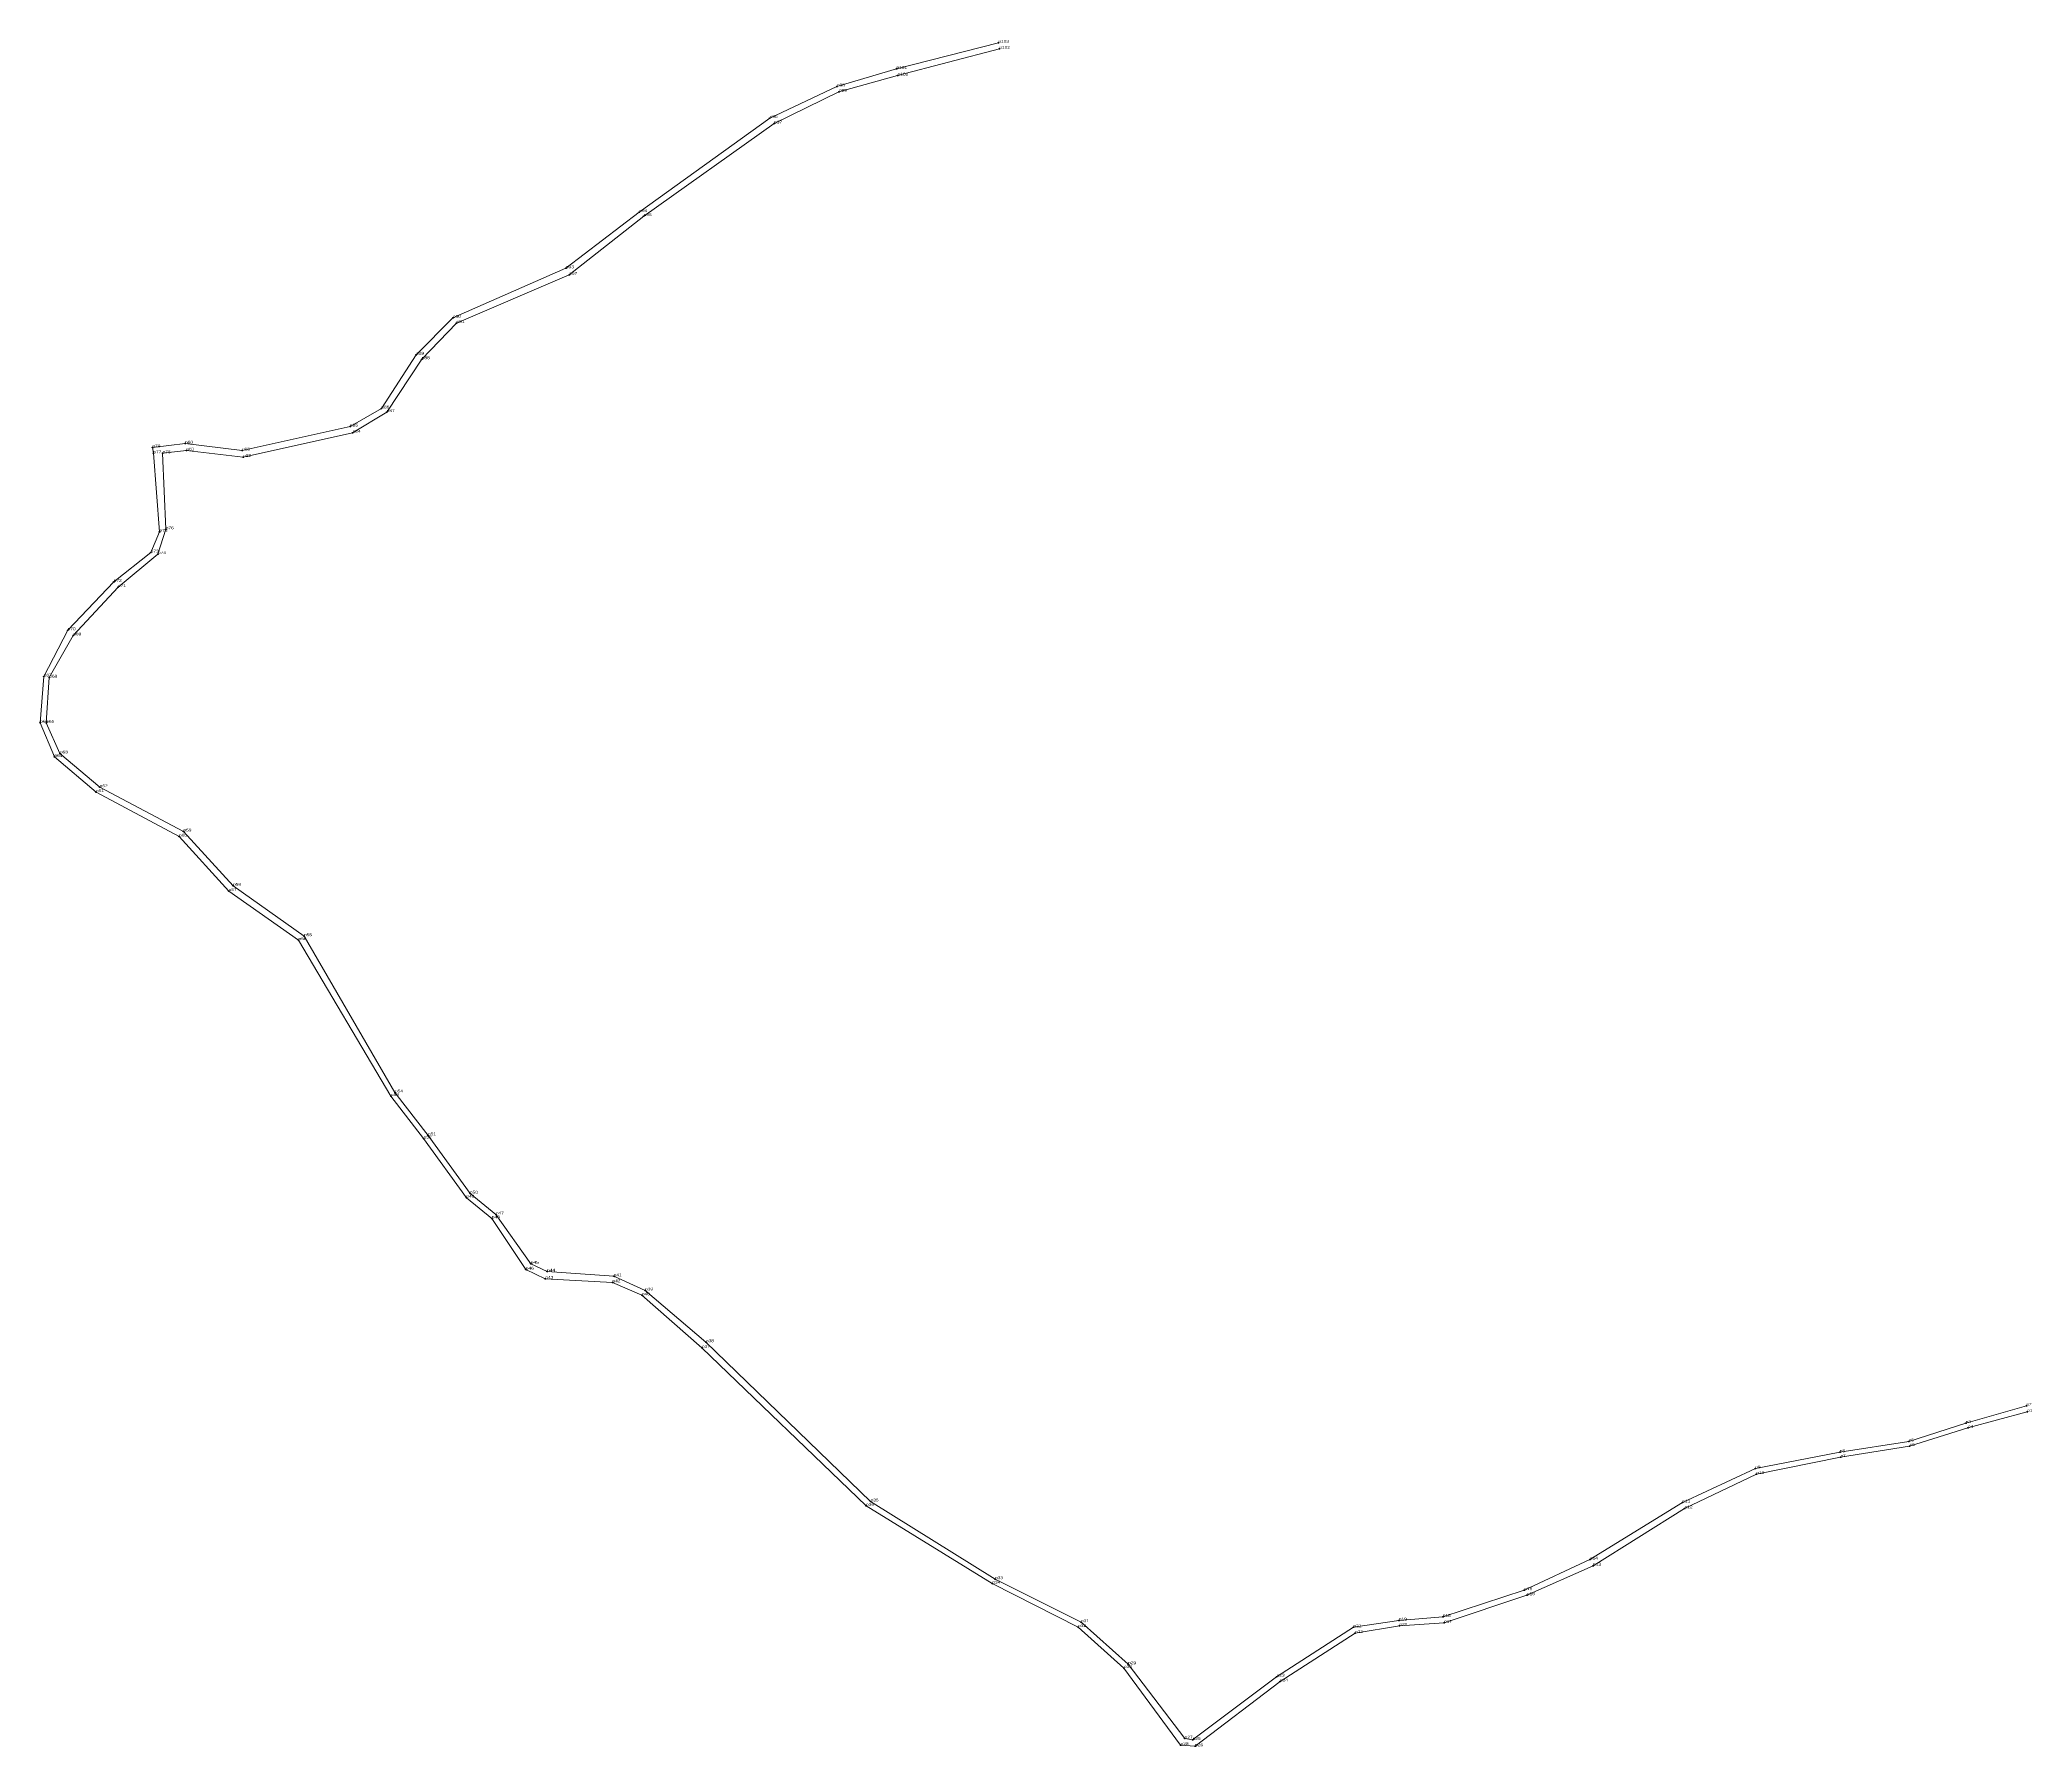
# Model space of a CAD drawing. Header units: metres. Extents: x 541372 to 549168, y 1835562 to 1848816.
# Drawn here: x 547912 to 549168, y 1847740 to 1848816 of the extents above.
import ezdxf

# ---------------------------------------------------------------- set-up
doc = ezdxf.new("R2010")
doc.units = ezdxf.units.M
doc.header["$LTSCALE"] = 0.72
doc.header["$PDMODE"] = 32
doc.header["$PDSIZE"] = 0.36
doc.layers.add('12', color=7, linetype='Continuous')
doc.layers.add('7', color=7, linetype='Continuous')
doc.layers.add('23', color=7, linetype='Continuous', lineweight=13)

msp = doc.modelspace()

# ---------------------------------------------------------------- linework, layer by layer
at = {"layer": '23'}
for points in [[(548074.62, 1848248.57), (548030.58, 1848279.51), (547999.3, 1848313.89), (547946.94, 1848341.91), (547920.74, 1848364.15), (547911.68, 1848385.72), (547913.91, 1848414.78), (547929.06, 1848444.04), (547958.14, 1848474.54), (547981.43, 1848492.98), (547986.94, 1848506.09), (547983.12, 1848555.66), (547982.52, 1848559.33), (548003.13, 1848561.74), (548039.19, 1848557.46), (548107.16, 1848572.49), (548126.88, 1848583.94), (548148.84, 1848617.82), (548172.03, 1848641.06), (548243.28, 1848672.35), (548289.52, 1848707.77), (548371.8, 1848767.1), (548414.2, 1848787.02), (548451.74, 1848798.11), (548516.02, 1848814.59)], [(548516.62, 1848810.79), (548452.48, 1848793.86), (548415.41, 1848783.63), (548374.6, 1848763.6), (548292.33, 1848705.24), (548245.37, 1848668.2), (548174.27, 1848637.79), (548152.39, 1848614.98), (548130.28, 1848581.63), (548108.78, 1848568.63), (548039.75, 1848553.26), (548003.93, 1848557.46), (547988.92, 1848555.64), (547990.96, 1848507.71), (547986, 1848492.09), (547960.8, 1848471.28), (547932.55, 1848440.77), (547917.42, 1848414.15), (547915.51, 1848385.56), (547924.13, 1848366.34), (547949.27, 1848345.05), (548002.08, 1848317.08), (548033.39, 1848282.86), (548078.17, 1848251.06), (548135.45, 1848152.52), (548156.31, 1848125.44), (548182.79, 1848088.65), (548199.12, 1848075.54), (548221.14, 1848044.47), (548231.43, 1848039.48), (548273.44, 1848036.51), (548293.2, 1848027.64), (548331.57, 1847994.96), (548435.4, 1847894.48), (548513.92, 1847845.5), (548568.11, 1847818.38), (548597.84, 1847791.82), (548633.51, 1847744.92), (548638.49, 1847744.08), (548691.49, 1847783.98), (548739.92, 1847815.14), (548768.55, 1847819.42)], [(549164.88, 1847951.12), (549127.45, 1847940.91), (549090.69, 1847929.47), (549047.14, 1847922.46), (548994.05, 1847911.76), (548948.79, 1847890.11), (548891.1, 1847854.01), (548849.34, 1847835.39), (548797.09, 1847817.94), (548768.88, 1847816.1), (548740.92, 1847811.47), (548693.65, 1847780.99), (548640.09, 1847740.08), (548630.93, 1847740.86), (548595.18, 1847789.45), (548566.26, 1847815.28), (548512.14, 1847842.66), (548432.56, 1847891.69), (548329.08, 1847991.41), (548291.22, 1848024.56), (548272.63, 1848032.72), (548230.26, 1848034.96), (548217.99, 1848040.72), (548196.55, 1848073.08), (548180.49, 1848086.12), (548153.54, 1848123.43), (548132.89, 1848150.2), (548074.62, 1848248.57)], [(548768.55, 1847819.42), (548796.28, 1847821.68), (548847.67, 1847838.56), (548889.06, 1847857.86), (548947.36, 1847893.78), (548993.39, 1847915.35), (549046.65, 1847925.56), (549090.13, 1847932.4), (549126.13, 1847943.91), (549164.36, 1847954.83)]]:
    msp.add_lwpolyline(points, dxfattribs=at)
at = {"layer": '7'}
for p in [(548516.02, 1848814.59), (548516.62, 1848810.79), (548451.74, 1848798.11), (548452.48, 1848793.86), (548414.2, 1848787.02), (548415.41, 1848783.63), (548371.8, 1848767.1), (548374.6, 1848763.6), (548289.52, 1848707.77), (548292.33, 1848705.24), (548243.28, 1848672.35), (548245.37, 1848668.2), (548172.03, 1848641.06), (548174.27, 1848637.79), (548148.84, 1848617.82), (548152.39, 1848614.98), (548126.88, 1848583.94), (548130.28, 1848581.63), (548107.16, 1848572.49), (548108.78, 1848568.63), (547982.52, 1848559.33), (547983.12, 1848555.66), (547988.92, 1848555.64), (548003.13, 1848561.74), (548003.93, 1848557.46), (548039.19, 1848557.46), (548039.75, 1848553.26), (547986.94, 1848506.09), (547990.96, 1848507.71), (547981.43, 1848492.98), (547986, 1848492.09), (547958.14, 1848474.54), (547960.8, 1848471.28), (547929.06, 1848444.04), (547932.55, 1848440.77), (547913.91, 1848414.78), (547917.42, 1848414.15), (547911.68, 1848385.72), (547915.51, 1848385.56), (547924.13, 1848366.34), (547920.74, 1848364.15), (547946.94, 1848341.91), (547949.27, 1848345.05), (548002.08, 1848317.08), (547999.3, 1848313.89), (548030.58, 1848279.51), (548033.39, 1848282.86), (548074.62, 1848248.57), (548078.17, 1848251.06), (548135.45, 1848152.52), (548132.89, 1848150.2), (548153.54, 1848123.43), (548156.31, 1848125.44), (548180.49, 1848086.12), (548182.79, 1848088.65), (548196.55, 1848073.08), (548199.12, 1848075.54), (548217.99, 1848040.72), (548221.14, 1848044.47), (548231.43, 1848039.48), (548230.26, 1848034.96), (548272.63, 1848032.72), (548273.44, 1848036.51), (548293.2, 1848027.64), (548291.22, 1848024.56), (548329.08, 1847991.41), (548331.57, 1847994.96), (549164.36, 1847954.83), (549126.13, 1847943.91), (549127.45, 1847940.91), (549164.88, 1847951.12), (549090.14, 1847932.4), (549090.69, 1847929.47), (548993.39, 1847915.35), (549046.65, 1847925.56), (549047.14, 1847922.46), (548994.05, 1847911.76), (548432.56, 1847891.69), (548435.4, 1847894.48), (548947.36, 1847893.78), (548948.79, 1847890.11), (548889.06, 1847857.86), (548891.1, 1847854.01), (548512.14, 1847842.66), (548513.92, 1847845.5), (548847.67, 1847838.56), (548849.34, 1847835.39), (548566.26, 1847815.28), (548568.11, 1847818.38), (548739.92, 1847815.14), (548768.55, 1847819.42), (548768.88, 1847816.1), (548796.28, 1847821.68), (548797.09, 1847817.94), (548740.92, 1847811.47), (548595.18, 1847789.45), (548597.84, 1847791.82), (548691.49, 1847783.98), (548693.65, 1847780.99), (548630.93, 1847740.86), (548633.51, 1847744.92), (548638.49, 1847744.08), (548640.09, 1847740.08)]:
    msp.add_point(p, dxfattribs=at)

# ---------------------------------------------------------------- texts
at = {"layer": '12'}
for s, width, p in [('p103', 1.25, (548516.02, 1848814.59)), ('p102', 1.25, (548516.62, 1848810.79)), ('p101', 1.25, (548451.74, 1848798.11)), ('p100', 1.25, (548452.48, 1848793.86)), ('p98', 1.25, (548414.2, 1848787.02)), ('p99', 1.25, (548415.41, 1848783.63)), ('p96', 1.25, (548371.8, 1848767.1)), ('p97', 1.25, (548374.6, 1848763.6)), ('p94', 1.25, (548289.52, 1848707.77)), ('p95', 1.25, (548292.33, 1848705.24)), ('p93', 1.25, (548243.28, 1848672.35)), ('p92', 1.25, (548245.37, 1848668.2)), ('p90', 1.25, (548172.03, 1848641.06)), ('p91', 1.25, (548174.27, 1848637.79)), ('p89', 1.25, (548148.84, 1848617.82)), ('p88', 1.25, (548152.39, 1848614.98)), ('p86', 1.25, (548126.88, 1848583.94)), ('p87', 1.25, (548130.28, 1848581.63)), ('p85', 1.25, (548107.16, 1848572.49)), ('p84', 1.25, (548108.78, 1848568.63)), ('p79', 1.25, (547982.52, 1848559.33)), ('p77', 1.25, (547983.12, 1848555.66)), ('p78', 1.25, (547988.92, 1848555.64)), ('p80', 1.25, (548003.13, 1848561.74)), ('p81', 1.25, (548003.93, 1848557.46)), ('p83', 1.25, (548039.19, 1848557.46)), ('p82', 1.25, (548039.75, 1848553.26)), ('p75', 1.25, (547986.94, 1848506.09)), ('p76', 1.25, (547990.96, 1848507.71)), ('p73', 1.25, (547981.43, 1848492.98)), ('p74', 1.25, (547986, 1848492.09)), ('p72', 1.25, (547958.14, 1848474.54)), ('p71', 1.25, (547960.8, 1848471.28)), ('p70', 1.25, (547929.06, 1848444.04)), ('p69', 1.25, (547932.55, 1848440.77)), ('p67', 1.25, (547913.91, 1848414.78)), ('p68', 1.25, (547917.42, 1848414.15)), ('p66', 1.25, (547911.68, 1848385.72)), ('p65', 1.25, (547915.51, 1848385.56)), ('p63', 1.25, (547924.13, 1848366.34)), ('p64', 1.25, (547920.74, 1848364.15)), ('p61', 1.25, (547946.94, 1848341.91)), ('p62', 1.25, (547949.27, 1848345.05)), ('p59', 1.25, (548002.08, 1848317.08)), ('p60', 1.25, (547999.3, 1848313.89)), ('p57', 1.25, (548030.58, 1848279.51)), ('p58', 1.25, (548033.39, 1848282.86)), ('p56', 1.25, (548074.62, 1848248.57)), ('p55', 1.25, (548078.17, 1848251.06)), ('p54', 1.25, (548135.45, 1848152.52)), ('p53', 1.25, (548132.89, 1848150.2)), ('p52', 1.25, (548153.54, 1848123.43)), ('p51', 1.25, (548156.31, 1848125.44)), ('p50', 1.25, (548182.79, 1848088.65)), ('p49', 1.25, (548180.49, 1848086.12)), ('p47', 1.25, (548199.12, 1848075.54)), ('p48', 1.25, (548196.55, 1848073.08)), ('p46', 1.25, (548217.99, 1848040.72)), ('p45', 1.25, (548221.14, 1848044.47)), ('p44', 1.25, (548231.43, 1848039.48)), ('p43', 1.25, (548230.26, 1848034.96)), ('p42', 1.25, (548272.63, 1848032.72)), ('p41', 1.25, (548273.44, 1848036.51)), ('p39', 1.25, (548293.2, 1848027.64)), ('p40', 1.25, (548291.22, 1848024.56)), ('p37', 1.25, (548329.08, 1847991.41)), ('p38', 1.25, (548331.57, 1847994.96)), ('p2', 1.2, (549164.36, 1847954.83)), ('p1', 1.2, (549164.88, 1847951.12)), ('p3', 1.2, (549126.13, 1847943.91)), ('p4', 1.25, (549127.45, 1847940.91)), ('p8', 1.2, (549046.65, 1847925.56)), ('p5', 1.2, (549090.14, 1847932.4)), ('p6', 1.2, (549090.69, 1847929.47)), ('p9', 1.2, (548993.39, 1847915.35)), ('p7', 1.2, (549047.14, 1847922.46)), ('p10', 1.25, (548994.05, 1847911.76)), ('p36', 1.25, (548432.56, 1847891.69)), ('p35', 1.25, (548435.4, 1847894.48)), ('p11', 1.25, (548947.36, 1847893.78)), ('p12', 1.25, (548948.79, 1847890.11)), ('p14', 1.25, (548889.06, 1847857.86)), ('p13', 1.25, (548891.1, 1847854.01)), ('p34', 1.25, (548512.14, 1847842.66)), ('p33', 1.25, (548513.92, 1847845.5)), ('p15', 1.25, (548847.67, 1847838.56)), ('p16', 1.25, (548849.34, 1847835.39)), ('p32', 1.25, (548566.26, 1847815.28)), ('p31', 1.25, (548568.11, 1847818.38)), ('p21', 1.25, (548739.92, 1847815.14)), ('p19', 1.25, (548768.55, 1847819.42)), ('p20', 1.25, (548768.88, 1847816.1)), ('p18', 1.25, (548796.28, 1847821.68)), ('p17', 1.25, (548797.09, 1847817.94)), ('p22', 1.25, (548740.92, 1847811.47)), ('p30', 1.25, (548595.18, 1847789.45)), ('p29', 1.25, (548597.84, 1847791.82)), ('p23', 1.25, (548691.49, 1847783.98)), ('p24', 1.25, (548693.65, 1847780.99)), ('p28', 1.25, (548630.93, 1847740.86)), ('p27', 1.25, (548633.51, 1847744.92)), ('p25', 1.25, (548638.49, 1847744.08)), ('p26', 1.25, (548640.09, 1847740.08))]:
    msp.add_text(s, height=1.8, dxfattribs=dict(at, width=width)).set_placement(p)

doc.saveas('drawing.dxf')
